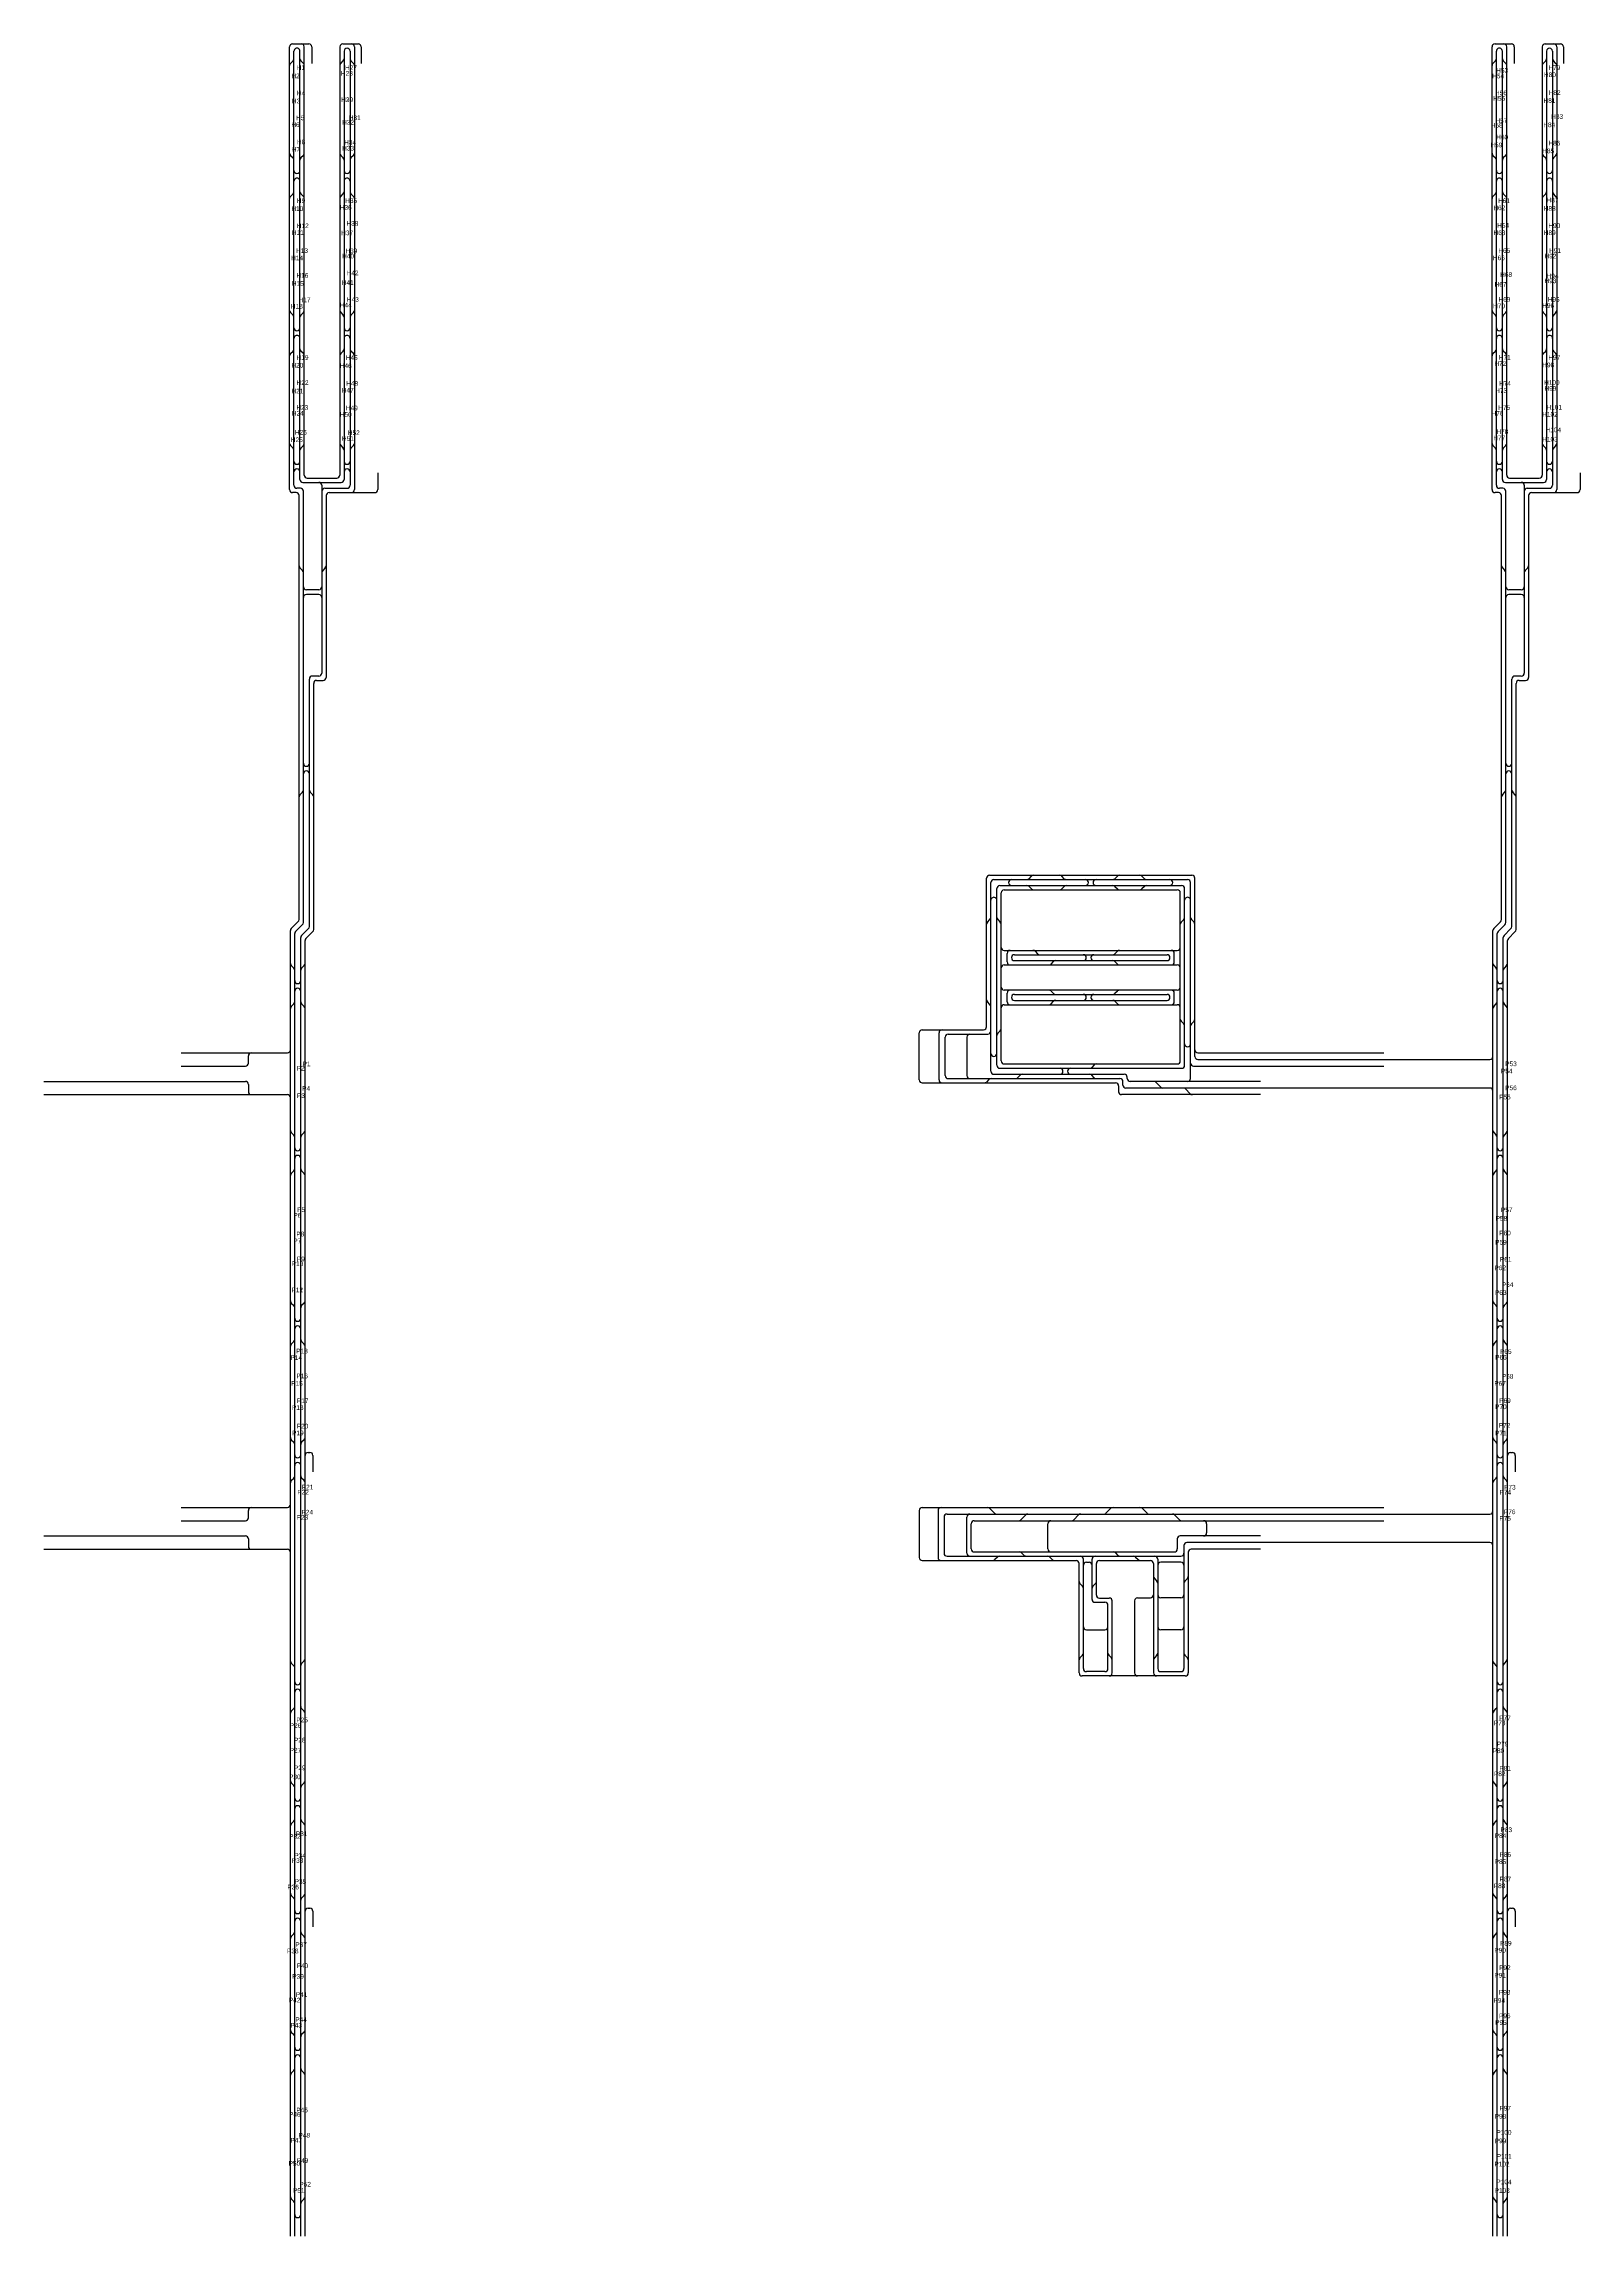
# Model space of a CAD drawing. Header units: millimetres. Extents: x 1968 to 233534, y 651 to 331119.
import ezdxf

# ---------------------------------------------------------------- set-up
doc = ezdxf.new("R2010")
doc.units = ezdxf.units.MM
for name, color, linetype, lineweight in [('L2_AMHS_Rail Center(bridge_Lower)', 11, 'Continuous', 30), ('L2_AMHS_Rail Center(bridge_Lower)_Ph1', 11, 'Continuous', 30), ('L2_AMHS_Rail Center(bridge_Lower)_Ph2~', 11, 'Continuous', 30)]:
    doc.layers.add(name, color=color, linetype=linetype, lineweight=lineweight)
for name, color, linetype in [('L2_AMHS_Rail Center(bridge_Upper)', 2, 'Continuous'), ('L2_AMHS_Rail Center(bridge_Upper)_Ph1', 2, 'Continuous'), ('L2_AMHS_Rail Center(bridge_Upper)_Ph2~', 2, 'Continuous')]:
    doc.layers.add(name, color=color, linetype=linetype)
doc.styles.get("Standard").update_dxf_attribs({"font": 'arial.ttf'})

msp = doc.modelspace()

# ---------------------------------------------------------------- linework, layer by layer
at = {"layer": 'L2_AMHS_Rail Center(bridge_Lower)'}
for p, q in [((144062, 182945, 0), (144062, 205345, 0)), ((144512, 205795, 0), (175012, 205795, 0)), ((145162, 205145, 0), (174362, 205145, 0)), ((150473, 205276, 0), (150859, 205663, 0)), ((155783, 205276, 0), (155397, 205663, 0)), ((163391, 205276, 0), (163777, 205663, 0)), ((167844, 205276, 0), (167458, 205663, 0)), ((175462, 178470, 0), (175462, 205345, 0)), ((144712, 176245, 0), (144712, 204695, 0)), ((145612, 177145, 0), (145612, 203795, 0)), ((146062, 204245, 0), (173462, 204245, 0)), ((146262, 177795, 0), (146262, 203145, 0)), ((146712, 203595, 0), (172812, 203595, 0)), ((150473, 204113, 0), (150859, 203726, 0)), ((155783, 204113, 0), (155397, 203726, 0)), ((163391, 204113, 0), (163777, 203726, 0)), ((167844, 204113, 0), (167458, 203726, 0)), ((173262, 177795, 0), (173262, 203145, 0)), ((173912, 177145, 0), (173912, 203795, 0)), ((174812, 175170, 0), (174812, 204695, 0)), ((144193, 198741, 0), (144580, 199127, 0)), ((145743, 199127, 0), (146130, 198741, 0)), ((173393, 198741, 0), (173780, 199127, 0)), ((174943, 199127, 0), (175330, 198741, 0)), ((146712, 194470, 0), (172812, 194470, 0)), ((146712, 192270, 0), (172812, 192270, 0)), ((147162, 192720, 0), (147162, 194020, 0)), ((148262, 193820, 0), (171262, 193820, 0)), ((148262, 192920, 0), (171262, 192920, 0)), ((151377, 194337, 0), (151762, 193952, 0)), ((153777, 192402, 0), (154162, 192787, 0)), ((163801, 194337, 0), (163416, 193952, 0)), ((163801, 192402, 0), (163416, 192787, 0)), ((172362, 192720, 0), (172362, 194020, 0)), ((172812, 188478, 0), (146712, 188478, 0)), ((144580, 186326, 0), (144193, 186712, 0)), ((146712, 186278, 0), (172812, 186278, 0)), ((147162, 186728, 0), (147162, 188028, 0)), ((148262, 187828, 0), (171262, 187828, 0)), ((148262, 186928, 0), (171262, 186928, 0)), ((153777, 188345, 0), (154162, 187960, 0)), ((153777, 186410, 0), (154162, 186795, 0)), ((163801, 188345, 0), (163416, 187960, 0)), ((163801, 186410, 0), (163416, 186795, 0)), ((172362, 186728, 0), (172362, 188028, 0)), ((133914, 174945, 0), (133914, 182045, 0)), ((134364, 182495, 0), (143612, 182495, 0)), ((136902, 174945, 0), (136902, 182045, 0)), ((138269, 181845, 0), (144262, 181845, 0)), ((146130, 182362, 0), (145743, 181976, 0)), ((173780, 183403, 0), (173393, 183789, 0)), ((175330, 183789, 0), (174943, 183403, 0)), ((137819, 175595, 0), (137819, 181395, 0)), ((141111, 181395, 0), (141111, 175595, 0)), ((175912, 179020, 0), (203931, 179020, 0)), ((145162, 175795, 0), (164814, 175795, 0)), ((146062, 176695, 0), (173462, 176695, 0)), ((146712, 177345, 0), (172812, 177345, 0)), ((149130, 175662, 0), (148745, 175277, 0)), ((160299, 177212, 0), (159914, 176827, 0)), ((160299, 175277, 0), (159914, 175662, 0)), ((165264, 175170, 0), (165264, 175345, 0)), ((175262, 177020, 0), (203931, 177020, 0)), ((175912, 178020, 0), (219930, 178020, 0)), ((134364, 174495, 0), (163514, 174495, 0)), ((138269, 175145, 0), (164164, 175145, 0)), ((144414, 175012, 0), (144029, 174627, 0)), ((163964, 174045, 0), (163964, 173170, 0)), ((185353, 172720), (164414, 172720, 0)), ((164614, 174170, 0), (164614, 174695, 0)), ((219930, 173720, 0), (165064, 173720, 0)), ((185353, 174720), (165714, 174720, 0)), ((169581, 174588, 0), (170317, 173851, 0)), ((174030, 173588, 0), (174766, 172851, 0)), ((133914, 110045, 0), (133914, 102945, 0)), ((134364, 110495, 0), (203931, 110495, 0)), ((136757, 110045, 0), (136757, 102945, 0)), ((138107, 109495, 0), (219930, 109495, 0)), ((144512, 110363, 0), (145255, 109619, 0)), ((149962, 109363, 0), (149219, 108619, 0)), ((157945, 109363, 0), (157201, 108619, 0)), ((162807, 110363, 0), (162064, 109619, 0)), ((167503, 110363, 0), (168246, 109619, 0)), ((172408, 109363, 0), (173152, 108619, 0)), ((137657, 109045, 0), (137657, 103595, 0)), ((141111, 103595, 0), (141111, 109045, 0)), ((141761, 104245, 0), (141761, 108045, 0)), ((142211, 108495, 0), (203931, 108495, 0)), ((153312, 104245, 0), (153312, 108045, 0)), ((185353, 106195), (173261, 106195, 0)), ((177225, 108045, 0), (177225, 106645, 0)), ((134364, 102495, 0), (157562, 102495, 0)), ((138107, 103145, 0), (173361, 103145, 0)), ((142211, 103795, 0), (172361, 103795, 0)), ((145690, 103012, 0), (145305, 102627, 0)), ((149346, 103662, 0), (149731, 103277, 0)), ((153576, 103012, 0), (153961, 102627, 0)), ((158662, 86195, 0), (158662, 102695, 0)), ((159962, 96645, 0), (159962, 102695, 0)), ((161062, 102495, 0), (168770, 102495, 0)), ((163487, 103662, 0), (163872, 103277, 0)), ((166526, 103012, 0), (166911, 102627, 0)), ((169870, 102695, 0), (169870, 86195, 0)), ((172811, 105745, 0), (172811, 104245, 0)), ((173811, 104745, 0), (173811, 86195, 0)), ((219930, 105195, 0), (174261, 105195, 0)), ((174461, 103745, 0), (174461, 85545, 0)), ((185353, 104195), (174911, 104195, 0)), ((158012, 85545, 0), (158012, 102045, 0)), ((159112, 102245, 0), (159512, 102245, 0)), ((160612, 97295, 0), (160612, 102045, 0)), ((169220, 102045, 0), (169220, 85545, 0)), ((169352, 99769, 0), (169737, 99384, 0)), ((173361, 102245, 0), (170320, 102245, 0)), ((174328, 99766, 0), (173943, 99381, 0)), ((158529, 98623, 0), (158144, 99008, 0)), ((160094, 98623, 0), (160479, 99008, 0)), ((160412, 96195, 0), (161904, 96195, 0)), ((161062, 96845, 0), (162554, 96845, 0)), ((163004, 85545, 0), (163004, 96395, 0)), ((166362, 96425, 0), (166362, 85545, 0)), ((166812, 96875, 0), (168770, 96875, 0)), ((173361, 96875, 0), (170320, 96875, 0)), ((162354, 86195, 0), (162354, 95745, 0)), ((159112, 92059, 0), (161904, 92059, 0)), ((173361, 92061, 0), (170320, 92061, 0)), ((158529, 88229, 0), (158144, 87844, 0)), ((162486, 88229, 0), (162871, 87844, 0)), ((169737, 88228, 0), (169352, 87843, 0)), ((173943, 88229, 0), (174328, 87844, 0)), ((174011, 85095, 0), (158462, 85095, 0)), ((161904, 85745, 0), (159112, 85745, 0)), ((170320, 85745, 0), (173361, 85745, 0))]:
    msp.add_line(p, q, dxfattribs=at)
for centre, start, end in [((144512, 205345, 0), 90, 180), ((145162, 204695, 0), 90, 180), ((147841, 204695, 0), 90, 270), ((150155, 205595, 0), 270, 314.99959), ((151177, 205345, 0), 90, 134.92576), ((155080, 205345, 0), 45.07424, 90), ((156102, 205595, 0), 225.00041, 270), ((158962, 204695, 0), 270, 89.99995), ((160562, 204695, 0), 90, 270), ((163073, 205595, 0), 270, 314.99959), ((164095, 205345, 0), 90, 134.92576), ((167140, 205345, 0), 45.07424, 90), ((168162, 205595, 0), 225.00041, 270), ((171682, 204695, 0), 270, 89.99995), ((174362, 204695, 0), 0, 90), ((175012, 205345, 0), 0, 90), ((145162, 202015, 0), 0, 180.00002), ((146062, 203795, 0), 90, 180), ((146712, 203145, 0), 90, 180), ((150155, 203795, 0), 45.00041, 90), ((151177, 204045, 0), 225.07424, 270), ((155080, 204045, 0), 270, 314.92576), ((156102, 203795, 0), 90, 134.99959), ((163073, 203795, 0), 45.00041, 90), ((164095, 204045, 0), 225.07424, 270), ((167140, 204045, 0), 270, 314.92576), ((168162, 203795, 0), 90, 134.99959), ((172812, 203145, 0), 0, 90), ((173462, 203795, 0), 0, 90), ((174362, 202015, 0), 0, 180.00002), ((144512, 198422, 0), 135.00044, 180), ((144262, 199444, 0), 315.07429, 0), ((146062, 199445, 0), 180, 224.99956), ((145812, 198423, 0), 0, 44.92571), ((173712, 198422, 0), 135.00044, 180), ((173462, 199444, 0), 315.07429, 0), ((175262, 199445, 0), 180, 224.99956), ((175012, 198423, 0), 0, 44.92571), ((146712, 194920, 0), 180, 270), ((146712, 191820, 0), 90, 180), ((147612, 194020, 0), 90, 180), ((147612, 192720, 0), 180, 270), ((148262, 193370, 0), 90, 270), ((151058, 194020, 0), 44.93979, 90), ((152080, 194270, 0), 224.93979, 270), ((153458, 192720, 0), 270, 315.06021), ((154480, 192470, 0), 90, 135.06021), ((158637, 193370, 0), 270, 89.99995), ((160237, 193370, 0), 90, 270), ((163097, 194270, 0), 270, 315.06021), ((163097, 192470, 0), 44.93979, 90), ((164119, 194020, 0), 90, 135.06021), ((164119, 192720, 0), 224.93979, 270), ((171262, 193370, 0), 270, 89.99995), ((171912, 194020, 0), 0, 90), ((171912, 192720, 0), 270, 0), ((172812, 194920, 0), 270, 0), ((172812, 191820, 0), 0, 90), ((146712, 188928, 0), 180, 270), ((147612, 188028, 0), 90, 180), ((153458, 188028, 0), 44.93979, 90), ((164119, 188028, 0), 90, 135.06021), ((171912, 188028, 0), 0, 90), ((172812, 188928, 0), 270, 0), ((144512, 187030, 0), 180, 224.92571), ((144262, 186008, 0), 0, 44.99956), ((146712, 185828, 0), 90, 180), ((147612, 186728, 0), 180, 270), ((148262, 187378, 0), 90, 270), ((153458, 186728, 0), 270, 315.06021), ((154480, 188278, 0), 224.93979, 270), ((154480, 186478, 0), 90, 135.06021), ((158637, 187378, 0), 270, 89.99995), ((160237, 187378, 0), 90, 270), ((163097, 188278, 0), 270, 315.06021), ((163097, 186478, 0), 44.93979, 90), ((164119, 186728, 0), 224.93979, 270), ((171262, 187378, 0), 270, 89.99995), ((171912, 186728, 0), 270, 0), ((172812, 185828, 0), 0, 90), ((134364, 182045, 0), 90, 180), ((137352, 182045, 0), 90, 180), ((138269, 181395, 0), 90, 180), ((141561, 181395, 0), 90, 180), ((143612, 182945, 0), 270, 0), ((144262, 182295, 0), 270, 0), ((146062, 181658, 0), 135.07429, 180), ((145812, 182680, 0), 315.00044, 0), ((173712, 184106, 0), 180, 224.92571), ((173462, 183084, 0), 0, 44.99956), ((175262, 183085, 0), 135.07429, 180), ((175012, 184107, 0), 315.00044, 0), ((145162, 178925, 0), 180, 359.99998), ((174362, 180380, 0), 180, 359.99998), ((175912, 179470, 0), 180, 270), ((175912, 178470, 0), 180, 270), ((138269, 175595, 0), 180, 270), ((141561, 175595, 0), 180, 270), ((145162, 176245, 0), 180, 270), ((146062, 177145, 0), 180, 270), ((146712, 177795, 0), 180, 270), ((148427, 175595, 0), 270, 315.06021), ((149449, 175345, 0), 90, 135.06021), ((155134, 176245, 0), 270, 89.99995), ((156734, 176245, 0), 90, 270), ((159595, 177145, 0), 270, 315.06021), ((159595, 175345, 0), 44.93979, 90), ((160617, 176895, 0), 90, 135.06021), ((160617, 175595, 0), 224.93979, 270), ((164814, 175345, 0), 0, 90), ((165714, 175170, 0), 180, 270), ((172812, 177795, 0), 270, 0), ((173462, 177145, 0), 270, 0), ((174362, 175170, 0), 270, 0), ((175262, 177470, 0), 180, 270), ((134364, 174945, 0), 180, 270), ((137352, 174945, 0), 180, 270), ((143711, 174945, 0), 270, 315.06021), ((144733, 174695, 0), 90, 135.06021), ((163514, 174045, 0), 0, 90), ((164414, 173170, 0), 180, 270), ((164164, 174695, 0), 0, 90), ((165064, 174170, 0), 180, 270), ((169263, 174270, 0), 44.9943, 90), ((170635, 174170, 0), 224.9943, 270.19884), ((173712, 173270, 0), 44.9943, 90), ((175084, 173170, 0), 224.9943, 270.19884), ((134364, 110045, 0), 90, 180), ((137207, 110045, 0), 90, 180), ((138107, 109045, 0), 90, 180), ((141561, 109045, 0), 90, 180), ((144194, 110045, 0), 45.00032, 90), ((145566, 109945, 0), 225.00032, 270), ((150280, 109045, 0), 90, 134.99968), ((158263, 109045, 0), 90, 134.99968), ((161753, 109945, 0), 270, 314.99968), ((163125, 110045, 0), 90, 134.99968), ((167185, 110045, 0), 45.00032, 90), ((168557, 109945, 0), 225.00032, 270), ((172090, 109045, 0), 45.00032, 90), ((142211, 108045, 0), 90, 180), ((148908, 108945, 0), 270, 314.99968), ((153762, 108045, 0), 90, 180), ((156890, 108945, 0), 270, 314.99968), ((173261, 105745, 0), 90, 180), ((173463, 108945, 0), 225.00032, 270), ((176775, 108045, 0), 0, 90), ((176775, 106645, 0), 270, 0), ((134364, 102945, 0), 180, 270), ((137207, 102945, 0), 180, 270), ((138107, 103595, 0), 180, 270), ((141561, 103595, 0), 180, 270), ((142211, 104245, 0), 180, 270), ((144987, 102945, 0), 270, 315.06021), ((146009, 102695, 0), 90, 135.06021), ((149027, 103345, 0), 44.93979, 90), ((150049, 103595, 0), 224.93979, 270), ((153258, 102695, 0), 44.93979, 90), ((153762, 104245, 0), 180, 270), ((154280, 102945, 0), 224.93979, 270), ((157562, 102045, 0), 0, 90), ((158212, 102695, 0), 0, 90), ((160412, 102695, 0), 90, 180), ((161062, 102045, 0), 90, 180), ((163168, 103345, 0), 44.93979, 90), ((164190, 103595, 0), 224.93979, 270), ((166208, 102695, 0), 44.93979, 90), ((167230, 102945, 0), 224.93979, 270), ((168770, 102045, 0), 0, 90), ((169420, 102695, 0), 0, 90), ((172361, 104245, 0), 270, 0), ((173361, 103595, 0), 270, 0), ((174261, 104745, 0), 90, 180), ((174911, 103745, 0), 90, 180), ((158462, 99327, 0), 180, 225.06018), ((159112, 101795, 0), 90, 180), ((159512, 101795, 0), 0, 90), ((160162, 99327, 0), 314.93982, 0), ((169670, 100087, 0), 180, 225.06018), ((169420, 99065, 0), 0, 45.06018), ((170320, 101795, 0), 90, 180), ((173361, 101795, 0), 0, 90), ((174261, 99063, 0), 134.93982, 180), ((174011, 100085, 0), 314.93982, 0), ((158212, 98305, 0), 0, 45.06018), ((160412, 98305, 0), 134.93982, 180), ((160412, 96645, 0), 180, 270), ((161062, 97295, 0), 180, 270), ((161904, 95745, 0), 0, 90), ((162554, 96395, 0), 0, 90), ((166812, 96425, 0), 90, 180), ((168770, 97325, 0), 270, 0), ((170320, 97325, 0), 180, 270), ((173361, 97325, 0), 270, 0), ((159112, 92509, 0), 180, 270), ((161904, 92509, 0), 270, 0), ((170320, 92511, 0), 180, 270), ((173361, 92511, 0), 270, 0), ((158462, 87525, 0), 134.93982, 180), ((158212, 88547, 0), 314.93982, 0), ((159112, 86195, 0), 180, 270), ((161904, 86195, 0), 270, 0), ((162804, 88547, 0), 180, 225.06018), ((162554, 87525, 0), 0, 45.06018), ((169670, 87525, 0), 134.93982, 180), ((169420, 88547, 0), 314.93982, 0), ((170320, 86195, 0), 180, 270), ((173361, 86195, 0), 270, 0), ((174261, 88547, 0), 180, 225.06018), ((174011, 87525, 0), 0, 45.06018), ((158462, 85545, 0), 180, 270), ((162554, 85545, 0), 270, 0), ((166812, 85545, 0), 180, 270), ((169670, 85545, 0), 180, 270), ((174011, 85545, 0), 270, 0)]:
    msp.add_arc(centre, 450, start, end, dxfattribs=at)
at = {"layer": 'L2_AMHS_Rail Center(bridge_Lower)_Ph1'}
for p, q in [((227822, 330669, 0), (227822, 266119, 0)), ((228272, 331119, 0), (230572, 331119, 0)), ((230022, 330669, 0), (230022, 263919, 0)), ((231022, 330669, 0), (231022, 328169, 0)), ((227954, 328178, 0), (228339, 328564, 0)), ((228472, 330019, 0), (228472, 265469, 0)), ((229372, 330019, 0), (229372, 264569, 0)), ((229889, 328178, 0), (229504, 328564, 0)), ((227954, 314309, 0), (228339, 313923, 0)), ((229889, 314309, 0), (229504, 313923, 0)), ((227954, 308129, 0), (228339, 308515, 0)), ((229889, 308129, 0), (229504, 308515, 0)), ((227954, 290610, 0), (228339, 290224, 0)), ((229889, 290610, 0), (229504, 290224, 0)), ((227954, 284425, 0), (228339, 284811, 0)), ((229889, 284425, 0), (229504, 284811, 0)), ((220260, 263919, 0), (220260, 269176, 0)), ((220910, 264569, 0), (220910, 269176, 0)), ((221810, 265469, 0), (221810, 269176, 0)), ((222460, 266119, 0), (222460, 269176, 0)), ((227954, 270558, 0), (228339, 270173, 0)), ((229889, 270558, 0), (229504, 270173, 0)), ((222260, 265019, 0), (228022, 265019, 0)), ((222910, 265669, 0), (227372, 265669, 0)), ((225113, 264569), (225113, 236269)), ((233534, 266438, 0), (233534, 263919, 0)), ((221232, 263469, 0), (220710, 263469, 0)), ((221882, 264119, 0), (221360, 264119, 0)), ((221682, 199134), (221682, 263019)), ((222332, 198677), (222332, 263669)), ((225563, 264119, 0), (228922, 264119, 0)), ((225763, 263019), (225763, 235619)), ((226213, 263469, 0), (233084, 263469, 0)), ((221814, 252118), (222199, 251732)), ((225630, 252118), (225245, 251732)), ((224663, 248819), (222782, 248819)), ((224663, 248119), (222782, 248119)), ((223232, 198081), (223232, 235369)), ((224663, 235819), (223682, 235819)), ((223882, 197610), (223882, 234719)), ((224332, 235169), (225313, 235169)), ((221814, 217933), (222199, 218318)), ((223749, 217932), (223364, 218318)), ((220513, 197782), (221507, 198765)), ((221163, 197332), (222158, 198308)), ((220380, 47307), (220380, 197462)), ((221030, 47307), (221030, 197012)), ((221930, 47307), (221930, 196412)), ((222063, 196732), (223059, 197713)), ((222580, 47307), (222580, 195955)), ((222713, 196275), (223707, 197250)), ((220512, 192188, 0), (220897, 191803, 0)), ((222447, 192188, 0), (222062, 191803, 0)), ((220512, 186019, 0), (220897, 186405, 0)), ((222447, 186019, 0), (222062, 186405, 0)), ((220512, 167004, 0), (220897, 166619, 0)), ((222447, 167004, 0), (222062, 166619, 0)), ((220512, 160835, 0), (220897, 161221, 0)), ((222447, 160835, 0), (222062, 161221, 0)), ((220512, 141299), (220897, 140913)), ((222447, 141299), (222062, 140913)), ((220512, 135125), (220897, 135511)), ((222447, 135125), (222062, 135511)), ((220512, 120708), (220897, 120322)), ((222447, 120709), (222062, 120323)), ((223030, 118787), (223314, 118787)), ((223764, 118337), (223764, 115889)), ((220512, 114542), (220897, 114928)), ((222447, 114542), (222062, 114928)), ((220512, 87028, 0), (220897, 86642, 0)), ((222447, 87366, 0), (222062, 86980, 0)), ((220512, 79780, 0), (220897, 80166, 0)), ((222447, 79780, 0), (222062, 80166, 0)), ((220512, 68984, 0), (220897, 68598, 0)), ((222447, 68984, 0), (222062, 68598, 0)), ((220512, 62806, 0), (220897, 63192, 0)), ((222447, 62806, 0), (222062, 63192, 0)), ((220512, 52010, 0), (220897, 51624, 0)), ((222447, 52010, 0), (222062, 51624, 0)), ((223030, 50088, 0), (223314, 50088, 0)), ((223764, 49638, 0), (223764, 47262))]:
    msp.add_line(p, q, dxfattribs=at)
for centre, radius, start, end in [((228272, 330669, 0), 450, 90, 180), ((228922, 330019, 0), 450, 0, 179.90875), ((229572, 330669, 0), 450, 0, 90), ((230572, 330669, 0), 450, 0, 90), ((228272, 327860, 0), 450, 134.93982, 180), ((228022, 328882, 0), 450, 314.93982, 0), ((229822, 328882, 0), 450, 180, 225.06018), ((229572, 327860, 0), 450, 0, 45.06018), ((228272, 314627, 0), 450, 180, 225.06018), ((229572, 314627, 0), 450, 314.93982, 0), ((228022, 313604, 0), 450, 0, 45.06018), ((228922, 312019, 0), 450, 180, 359.99998), ((228922, 310419, 0), 450, 0, 180.00002), ((229822, 313604, 0), 450, 134.93982, 180), ((228272, 307811, 0), 450, 134.93982, 180), ((228022, 308834, 0), 450, 314.93982, 0), ((229822, 308833, 0), 450, 180, 225.06018), ((229572, 307811, 0), 450, 0, 45.06018), ((228272, 290929, 0), 450, 180, 225.06018), ((229572, 290929, 0), 450, 314.93982, 0), ((228022, 289906, 0), 450, 0, 45.06018), ((228922, 288317, 0), 450, 180, 359.99998), ((229822, 289906, 0), 450, 134.93982, 180), ((228272, 284107, 0), 450, 134.93982, 180), ((228022, 285130, 0), 450, 314.93982, 0), ((228922, 286717, 0), 450, 0, 180.00002), ((229822, 285130, 0), 450, 180, 225.06018), ((229572, 284107, 0), 450, 0, 45.06018), ((221358, 268199, 0), 450, 180.09125, 0), ((228272, 270877, 0), 450, 180, 225.06018), ((228022, 269854, 0), 450, 0, 45.06018), ((228921, 268199, 0), 450, 180.09125, 0), ((229822, 269854, 0), 450, 134.93982, 180), ((229572, 270877, 0), 450, 314.93982, 0), ((221358, 266599, 0), 450, 0, 179.90875), ((221360, 264569, 0), 450, 180, 270), ((222260, 265469, 0), 450, 180, 270), ((222910, 266119, 0), 450, 180, 270), ((224663, 264569, 0), 450, 0, 90), ((227372, 266119, 0), 450, 270, 0), ((228022, 265469, 0), 450, 270, 0), ((228921, 266599, 0), 450, 0, 179.90875), ((228922, 264569, 0), 450, 270, 0), ((220710, 263919, 0), 450, 180, 270), ((221232, 263019, 0), 450, 0, 90), ((221882, 263669, 0), 450, 0, 90), ((225563, 263669, 0), 450, 90, 180), ((226213, 263019, 0), 450, 90, 180), ((229572, 263919, 0), 450, 270, 0), ((233084, 263919, 0), 450, 270, 0), ((222132, 252436), 450, 180, 225.06018), ((221882, 251414), 450, 0, 45.06018), ((225563, 251414), 450, 134.93982, 180), ((225313, 252436), 450, 314.93982, 0), ((222782, 249269), 450, 180, 270), ((222782, 247669), 450, 90, 180), ((224663, 249269), 450, 270, 0), ((224663, 247669), 450, 0, 90), ((223682, 235369), 450, 90, 180), ((224332, 234719), 450, 90, 180), ((224663, 236269), 450, 270, 0), ((225313, 235619), 450, 270, 0), ((222782, 222669), 450, 180, 270), ((222782, 221069), 450, 90, 180), ((222782, 222669), 450, 270, 0), ((222782, 221069), 450, 0, 90), ((221882, 218636), 450, 314.93982, 0), ((223682, 218636), 450, 180, 225.06018), ((222132, 217614), 450, 134.93982, 180), ((223432, 217614), 450, 0, 45.06018), ((221224, 199124), 457, 308.3435, 1.22255), ((221874, 198667), 457, 308.3435, 1.22255), ((220830, 197462), 450, 134.68733, 180), ((221480, 197012), 450, 134.68733, 180), ((222380, 196412), 450, 134.68733, 180), ((223030, 195955), 450, 134.68733, 180), ((222774, 198072), 457, 308.3435, 1.22255), ((223424, 197610), 457, 308.3435, 0), ((220830, 192507, 0), 450, 180, 225.06018), ((220580, 191484, 0), 450, 0, 45.06018), ((222380, 191484, 0), 450, 134.93982, 180), ((222130, 192507, 0), 450, 314.93982, 0), ((221480, 189903, 0), 450, 180, 270), ((221480, 188303, 0), 450, 90, 180), ((221480, 189903, 0), 450, 270, 0), ((221480, 188303, 0), 450, 0, 90), ((220830, 185701, 0), 450, 134.93982, 180), ((220580, 186723, 0), 450, 314.93982, 0), ((222380, 186723, 0), 450, 180, 225.06018), ((222130, 185701, 0), 450, 0, 45.06018), ((219930, 178470, 0), 450, 270, 0), ((219930, 173270, 0), 450, 0, 90), ((220830, 167323, 0), 450, 180, 225.06018), ((220580, 166300, 0), 450, 0, 45.06018), ((222380, 166300, 0), 450, 134.93982, 180), ((222130, 167323, 0), 450, 314.93982, 0), ((221480, 164719, 0), 450, 180, 270), ((221480, 163119, 0), 450, 90, 180), ((221480, 164719, 0), 450, 270, 0), ((221480, 163119, 0), 450, 0, 90), ((220830, 160517, 0), 450, 134.93982, 180), ((220580, 161539, 0), 450, 314.93982, 0), ((222380, 161539, 0), 450, 180, 225.06018), ((222130, 160517, 0), 450, 0, 45.06018), ((220830, 141617), 450, 180, 225.06018), ((220580, 140595), 450, 0, 45.06018), ((221480, 139015), 450, 180, 270), ((221480, 139015), 450, 270, 0), ((222380, 140595), 450, 134.93982, 180), ((222130, 141617), 450, 314.93982, 0), ((220580, 135829), 450, 314.93982, 0), ((221480, 137415), 450, 90, 180), ((221480, 137415), 450, 0, 90), ((222380, 135829), 450, 180, 225.06018), ((220830, 134807), 450, 134.93982, 180), ((222130, 134807), 450, 0, 45.06018), ((220830, 121027), 450, 180, 225.06018), ((220580, 120004), 450, 0, 45.06018), ((222380, 120005), 450, 134.93982, 180), ((222130, 121027), 450, 314.93982, 0), ((221480, 118426), 450, 180, 270), ((221480, 116826), 450, 90, 180), ((221480, 118426), 450, 270, 0), ((221480, 116826), 450, 0, 90), ((223030, 118337), 450, 90, 180), ((223314, 118337), 450, 0, 90), ((220830, 114224), 450, 134.93982, 180), ((220580, 115246), 450, 314.93982, 0), ((222380, 115246), 450, 180, 225.06018), ((222130, 114224), 450, 0, 45.06018), ((219930, 109945, 0), 450, 270, 0), ((219930, 104745, 0), 450, 0, 90), ((220830, 87347, 0), 450, 180, 225.06018), ((220580, 86324, 0), 450, 0, 45.06018), ((222380, 86661, 0), 450, 134.93982, 180), ((222130, 87684, 0), 450, 314.93982, 0), ((221480, 84229, 0), 450, 180, 270), ((221480, 82629, 0), 450, 90, 180), ((221480, 84229, 0), 450, 270, 0), ((221480, 82629, 0), 450, 0, 90), ((220830, 79461, 0), 450, 134.93982, 180), ((220580, 80484, 0), 450, 314.93982, 0), ((222380, 80484, 0), 450, 180, 225.06018), ((222130, 79461, 0), 450, 0, 45.06018), ((220830, 69302, 0), 450, 180, 225.06018), ((220580, 68279, 0), 450, 0, 45.06018), ((221480, 66691, 0), 450, 180, 270), ((221480, 66691, 0), 450, 270, 0), ((222380, 68279, 0), 450, 134.93982, 180), ((222130, 69302, 0), 450, 314.93982, 0), ((220830, 62488, 0), 450, 134.93982, 180), ((220580, 63510, 0), 450, 314.93982, 0), ((221480, 65091, 0), 450, 90, 180), ((221480, 65091, 0), 450, 0, 90), ((222380, 63510, 0), 450, 180, 225.06018), ((222130, 62488, 0), 450, 0, 45.06018), ((220830, 52328, 0), 450, 180, 225.06018), ((220580, 51306, 0), 450, 0, 45.06018), ((221480, 49717, 0), 450, 180, 270), ((221480, 49717, 0), 450, 270, 0), ((222380, 51306, 0), 450, 134.93982, 180), ((222130, 52328, 0), 450, 314.93982, 0), ((223030, 49638, 0), 450, 90, 180), ((223314, 49638, 0), 450, 0, 90), ((221480, 48117, 0), 450, 90, 180), ((221480, 48117, 0), 450, 0, 90)]:
    msp.add_arc(centre, radius, start, end, dxfattribs=at)
at = {"layer": 'L2_AMHS_Rail Center(bridge_Lower)_Ph2~'}
for p, q in [((220260, 269176, 0), (220260, 330669, 0)), ((220710, 331119, 0), (223163, 331119, 0)), ((222460, 269176, 0), (222460, 330669, 0)), ((223610, 330669, 0), (223610, 328169, 0)), ((220392, 328178, 0), (220777, 328564, 0)), ((220910, 269176, 0), (220910, 330019, 0)), ((221810, 269176, 0), (221810, 330019, 0)), ((222327, 328178, 0), (221942, 328564, 0)), ((220392, 314309, 0), (220777, 313923, 0)), ((222327, 314309, 0), (221942, 313923, 0)), ((220392, 308129, 0), (220777, 308515, 0)), ((222327, 308129, 0), (221942, 308515, 0)), ((220392, 290610, 0), (220777, 290224, 0)), ((222327, 290610, 0), (221942, 290224, 0)), ((220392, 284425, 0), (220777, 284811, 0)), ((222327, 284425, 0), (221942, 284811, 0)), ((220392, 270558, 0), (220777, 270173, 0)), ((222327, 270558, 0), (221942, 270173, 0)), ((220380, 669), (220380, 47307)), ((221030, 669), (221030, 47307)), ((221930, 669), (221930, 47307)), ((222580, 651), (222580, 47307)), ((220512, 45832, 0), (220897, 46218, 0)), ((222447, 45832, 0), (222062, 46218, 0)), ((220512, 31415, 0), (220897, 31029, 0)), ((222447, 31415, 0), (222062, 31029, 0)), ((220512, 25235, 0), (220897, 25621, 0)), ((222447, 25235, 0), (222062, 25621, 0)), ((220512, 6261), (220897, 5876)), ((222447, 6261), (222062, 5876))]:
    msp.add_line(p, q, dxfattribs=at)
for centre, start, end in [((220710, 330669, 0), 90, 180), ((221360, 330019, 0), 0, 180.00002), ((222010, 330669, 0), 0, 90), ((223160, 330669, 0), 0, 90), ((220710, 327860, 0), 134.93982, 180), ((220460, 328882, 0), 314.93982, 0), ((222260, 328882, 0), 180, 225.06018), ((222010, 327860, 0), 0, 45.06018), ((220710, 314627, 0), 180, 225.06018), ((222010, 314627, 0), 314.93982, 0), ((220460, 313604, 0), 0, 45.06018), ((221360, 312019, 0), 180, 359.99998), ((221360, 310419, 0), 0, 180.00002), ((222260, 313604, 0), 134.93982, 180), ((220710, 307811, 0), 134.93982, 180), ((220460, 308834, 0), 314.93982, 0), ((222260, 308834, 0), 180, 225.06018), ((222010, 307811, 0), 0, 45.06018), ((220710, 290929, 0), 180, 225.06018), ((222010, 290929, 0), 314.93982, 0), ((220460, 289906, 0), 0, 45.06018), ((221360, 288317, 0), 180, 359.99998), ((222260, 289906, 0), 134.93982, 180), ((220710, 284107, 0), 134.93982, 180), ((220460, 285130, 0), 314.93982, 0), ((221360, 286717, 0), 0, 180.00002), ((222260, 285130, 0), 180, 225.06018), ((222010, 284107, 0), 0, 45.06018), ((220710, 270877, 0), 180, 225.06018), ((220460, 269854, 0), 0, 45.06018), ((222260, 269854, 0), 134.93982, 180), ((222010, 270877, 0), 314.93982, 0), ((220580, 46537, 0), 314.93982, 0), ((222380, 46537, 0), 180, 225.06018), ((220830, 45514, 0), 134.93982, 180), ((222130, 45514, 0), 0, 45.06018), ((220830, 31733, 0), 180, 225.06018), ((220580, 30711, 0), 0, 45.06018), ((222380, 30711, 0), 134.93982, 180), ((222130, 31733, 0), 314.93982, 0), ((221480, 29123, 0), 180, 270), ((221480, 27523, 0), 90, 180), ((221480, 29123, 0), 270, 0), ((221480, 27523, 0), 0, 90), ((220830, 24917, 0), 134.93982, 180), ((220580, 25939, 0), 314.93982, 0), ((222380, 25939, 0), 180, 225.06018), ((222130, 24917, 0), 0, 45.06018), ((220830, 6580), 180, 225.06018), ((220580, 5557), 0, 45.06018), ((221480, 3894), 180, 359.8175), ((222380, 5557), 134.93982, 180), ((222130, 6580), 314.93982, 0)]:
    msp.add_arc(centre, 450, start, end, dxfattribs=at)
at = {"layer": 'L2_AMHS_Rail Center(bridge_Upper)'}
for p, q in [((22687, 179020, 0), (38688, 179020, 0)), ((32793, 177470, 0), (32793, 178570, 0)), ((22687, 177020, 0), (32343, 177020, 0)), ((1968, 174720), (32343, 174720, 0)), ((1968, 172720), (38686, 172720, 0)), ((32793, 174270, 0), (32793, 173170, 0)), ((22687, 110495, 0), (38686, 110495, 0)), ((32793, 108945, 0), (32793, 110045, 0)), ((1968, 106195), (32343, 106195, 0)), ((22687, 108495, 0), (32319, 108495, 0)), ((1968, 104195), (38686, 104195, 0)), ((32793, 105745, 0), (32793, 104645, 0))]:
    msp.add_line(p, q, dxfattribs=at)
for centre, start, end in [((33243, 178570, 0), 90, 180), ((32343, 177470, 0), 270, 0), ((32343, 174270, 0), 0, 90), ((33243, 173170, 0), 180, 270), ((33243, 110045, 0), 90, 180), ((32343, 108945, 0), 270, 0), ((32343, 105745, 0), 0, 90), ((33243, 104645, 0), 180, 270)]:
    msp.add_arc(centre, 450, start, end, dxfattribs=at)
at = {"layer": 'L2_AMHS_Rail Center(bridge_Upper)_Ph1'}
for p, q in [((39016, 269176, 0), (39016, 330669, 0)), ((39466, 331119, 0), (41919, 331119, 0)), ((41216, 269176, 0), (41216, 330669, 0)), ((42366, 330669, 0), (42366, 328169, 0)), ((46578, 330669, 0), (46578, 266119, 0)), ((47028, 331119, 0), (49328, 331119, 0)), ((48778, 330669, 0), (48778, 263919, 0)), ((49778, 330669, 0), (49778, 328169, 0)), ((39149, 328178, 0), (39534, 328564, 0)), ((39666, 269176, 0), (39666, 330019, 0)), ((40566, 269176, 0), (40566, 330019, 0)), ((41084, 328178, 0), (40699, 328564, 0)), ((46711, 328178, 0), (47096, 328564, 0)), ((47228, 330019, 0), (47228, 265469, 0)), ((48128, 330019, 0), (48128, 264569, 0)), ((48646, 328178, 0), (48261, 328564, 0)), ((39149, 314309, 0), (39534, 313923, 0)), ((41084, 314309, 0), (40699, 313923, 0)), ((46711, 314309, 0), (47096, 313923, 0)), ((48646, 314309, 0), (48261, 313923, 0)), ((39149, 308129, 0), (39534, 308515, 0)), ((41084, 308129, 0), (40699, 308515, 0)), ((46711, 308129, 0), (47096, 308515, 0)), ((48646, 308129, 0), (48261, 308515, 0)), ((39149, 290610, 0), (39534, 290224, 0)), ((41084, 290610, 0), (40699, 290224, 0)), ((46711, 290610, 0), (47096, 290224, 0)), ((48646, 290610, 0), (48261, 290224, 0)), ((39149, 284425, 0), (39534, 284811, 0)), ((41084, 284425, 0), (40699, 284811, 0)), ((46711, 284425, 0), (47096, 284811, 0)), ((48646, 284425, 0), (48261, 284811, 0)), ((39016, 263919, 0), (39016, 269176, 0)), ((39149, 270558, 0), (39534, 270173, 0)), ((39666, 264569, 0), (39666, 269176, 0)), ((40566, 265469, 0), (40566, 269176, 0)), ((41084, 270558, 0), (40699, 270173, 0)), ((41216, 266119, 0), (41216, 269176, 0)), ((46711, 270558, 0), (47096, 270173, 0)), ((48646, 270558, 0), (48261, 270173, 0)), ((41016, 265019, 0), (46778, 265019, 0)), ((41666, 265669, 0), (46128, 265669, 0)), ((43869, 264569), (43869, 236269)), ((52291, 266438, 0), (52291, 263919, 0)), ((39988, 263469, 0), (39466, 263469, 0)), ((40638, 264119, 0), (40116, 264119, 0)), ((40438, 199134), (40438, 263019)), ((41088, 198677), (41088, 263669)), ((44319, 264119, 0), (47678, 264119, 0)), ((44519, 263019), (44519, 235619)), ((44969, 263469, 0), (51841, 263469, 0)), ((40571, 252118), (40956, 251732)), ((44387, 252118), (44002, 251732)), ((43419, 248819), (41538, 248819)), ((43419, 248119), (41538, 248119)), ((41988, 198081), (41988, 235369)), ((43419, 235819), (42438, 235819)), ((42638, 197610), (42638, 234719)), ((43088, 235169), (44069, 235169)), ((40571, 217933), (40956, 218318)), ((42506, 217932), (42121, 218318)), ((39270, 197782), (40264, 198765)), ((39920, 197332), (40915, 198308)), ((39136, 47307), (39136, 197462)), ((39786, 47307), (39786, 197012)), ((40686, 47307), (40686, 196412)), ((40820, 196732), (41815, 197713)), ((41336, 47307), (41336, 195955)), ((41470, 196275), (42465, 197251)), ((39269, 192188, 0), (39654, 191803, 0)), ((41204, 192188, 0), (40819, 191803, 0)), ((39269, 186019, 0), (39654, 186405, 0)), ((41204, 186019, 0), (40819, 186405, 0)), ((39269, 167004, 0), (39654, 166619, 0)), ((41204, 167004, 0), (40819, 166619, 0)), ((39269, 160835, 0), (39654, 161221, 0)), ((41204, 160835, 0), (40819, 161221, 0)), ((39269, 141299), (39654, 140913)), ((41204, 141299), (40819, 140913)), ((39269, 135125), (39654, 135511)), ((41204, 135125), (40819, 135511)), ((39269, 120708), (39654, 120322)), ((41204, 120709), (40819, 120323)), ((41786, 118787), (42070, 118787)), ((42520, 118337), (42520, 115889)), ((39269, 114542), (39654, 114928)), ((41204, 114542), (40819, 114928)), ((39269, 87028, 0), (39654, 86642, 0)), ((41204, 87366, 0), (40819, 86980, 0)), ((39269, 79780, 0), (39654, 80166, 0)), ((41204, 79780, 0), (40819, 80166, 0)), ((39269, 68984, 0), (39654, 68598, 0)), ((41204, 68984, 0), (40819, 68598, 0)), ((39269, 62806, 0), (39654, 63192, 0)), ((41204, 62806, 0), (40819, 63192, 0)), ((39269, 52010, 0), (39654, 51624, 0)), ((41204, 52010, 0), (40819, 51624, 0)), ((41786, 50088, 0), (42070, 50088, 0)), ((42520, 49638, 0), (42520, 47262))]:
    msp.add_line(p, q, dxfattribs=at)
for centre, radius, start, end in [((39466, 330669, 0), 450, 90, 180), ((40116, 330019, 0), 450, 0, 180.00002), ((40766, 330669, 0), 450, 0, 90), ((41916, 330669, 0), 450, 0, 90), ((47028, 330669, 0), 450, 90, 180), ((47678, 330019, 0), 450, 0, 179.90875), ((48328, 330669, 0), 450, 0, 90), ((49328, 330669, 0), 450, 0, 90), ((39466, 327860, 0), 450, 134.93982, 180), ((39216, 328882, 0), 450, 314.93982, 0), ((41016, 328882, 0), 450, 180, 225.06018), ((40766, 327860, 0), 450, 0, 45.06018), ((47028, 327860, 0), 450, 134.93982, 180), ((46778, 328882, 0), 450, 314.93982, 0), ((48578, 328882, 0), 450, 180, 225.06018), ((48328, 327860, 0), 450, 0, 45.06018), ((39466, 314627, 0), 450, 180, 225.06018), ((40766, 314627, 0), 450, 314.93982, 0), ((47028, 314627, 0), 450, 180, 225.06018), ((48328, 314627, 0), 450, 314.93982, 0), ((39216, 313604, 0), 450, 0, 45.06018), ((40116, 312019, 0), 450, 180, 359.99998), ((40116, 310419, 0), 450, 0, 180.00002), ((41016, 313604, 0), 450, 134.93982, 180), ((46778, 313604, 0), 450, 0, 45.06018), ((47678, 312019, 0), 450, 180, 359.99998), ((47678, 310419, 0), 450, 0, 180.00002), ((48578, 313604, 0), 450, 134.93982, 180), ((39466, 307811, 0), 450, 134.93982, 180), ((39216, 308834, 0), 450, 314.93982, 0), ((41016, 308834, 0), 450, 180, 225.06018), ((40766, 307811, 0), 450, 0, 45.06018), ((47028, 307811, 0), 450, 134.93982, 180), ((46778, 308834, 0), 450, 314.93982, 0), ((48578, 308833, 0), 450, 180, 225.06018), ((48328, 307811, 0), 450, 0, 45.06018), ((39466, 290929, 0), 450, 180, 225.06018), ((40766, 290929, 0), 450, 314.93982, 0), ((47028, 290929, 0), 450, 180, 225.06018), ((48328, 290929, 0), 450, 314.93982, 0), ((39216, 289906, 0), 450, 0, 45.06018), ((40116, 288317, 0), 450, 180, 359.99998), ((41016, 289906, 0), 450, 134.93982, 180), ((46778, 289906, 0), 450, 0, 45.06018), ((47678, 288317, 0), 450, 180, 359.99998), ((48578, 289906, 0), 450, 134.93982, 180), ((39466, 284107, 0), 450, 134.93982, 180), ((39216, 285130, 0), 450, 314.93982, 0), ((40116, 286717, 0), 450, 0, 180.00002), ((41016, 285130, 0), 450, 180, 225.06018), ((40766, 284107, 0), 450, 0, 45.06018), ((47028, 284107, 0), 450, 134.93982, 180), ((46778, 285130, 0), 450, 314.93982, 0), ((47678, 286717, 0), 450, 0, 180.00002), ((48578, 285130, 0), 450, 180, 225.06018), ((48328, 284107, 0), 450, 0, 45.06018), ((39466, 270877, 0), 450, 180, 225.06018), ((39216, 269854, 0), 450, 0, 45.06018), ((40115, 268199, 0), 450, 180.09125, 0), ((41016, 269854, 0), 450, 134.93982, 180), ((40766, 270877, 0), 450, 314.93982, 0), ((47028, 270877, 0), 450, 180, 225.06018), ((46778, 269854, 0), 450, 0, 45.06018), ((47678, 268199, 0), 450, 180.09125, 0), ((48578, 269854, 0), 450, 134.93982, 180), ((48328, 270877, 0), 450, 314.93982, 0), ((40115, 266599, 0), 450, 0, 179.90875), ((40116, 264569, 0), 450, 180, 270), ((41016, 265469, 0), 450, 180, 270), ((41666, 266119, 0), 450, 180, 270), ((43419, 264569, 0), 450, 0, 90), ((46128, 266119, 0), 450, 270, 0), ((46778, 265469, 0), 450, 270, 0), ((47678, 266599, 0), 450, 0, 179.90875), ((47678, 264569, 0), 450, 270, 0), ((39466, 263919, 0), 450, 180, 270), ((39988, 263019, 0), 450, 0, 90), ((40638, 263669, 0), 450, 0, 90), ((44319, 263669, 0), 450, 90, 180), ((44969, 263019, 0), 450, 90, 180), ((48328, 263919, 0), 450, 270, 0), ((51841, 263919, 0), 450, 270, 0), ((40888, 252436), 450, 180, 225.06018), ((40638, 251414), 450, 0, 45.06018), ((44319, 251414), 450, 134.93982, 180), ((44069, 252436), 450, 314.93982, 0), ((41538, 249269), 450, 180, 270), ((41538, 247669), 450, 90, 180), ((43419, 249269), 450, 270, 0), ((43419, 247669), 450, 0, 90), ((42438, 235369), 450, 90, 180), ((43088, 234719), 450, 90, 180), ((43419, 236269), 450, 270, 0), ((44069, 235619), 450, 270, 0), ((41538, 222669), 450, 180, 270), ((41538, 221069), 450, 90, 180), ((41538, 222669), 450, 270, 0), ((41538, 221069), 450, 0, 90), ((40638, 218636), 450, 314.93982, 0), ((42438, 218636), 450, 180, 225.06018), ((40888, 217614), 450, 134.93982, 180), ((42188, 217614), 450, 0, 45.06018), ((39981, 199124), 457, 308.3435, 1.22255), ((40631, 198667), 457, 308.3435, 1.22255), ((39586, 197462), 450, 134.68733, 180), ((40236, 197012), 450, 134.68733, 180), ((41136, 196412), 450, 134.68733, 180), ((41786, 195955), 450, 134.68733, 180), ((41531, 198072), 457, 308.3435, 1.22255), ((42181, 197610), 457, 308.3435, 0), ((39586, 192507, 0), 450, 180, 225.06018), ((39336, 191484, 0), 450, 0, 45.06018), ((41136, 191484, 0), 450, 134.93982, 180), ((40886, 192507, 0), 450, 314.93982, 0), ((40236, 189903, 0), 450, 180, 270), ((40236, 188303, 0), 450, 90, 180), ((40236, 189903, 0), 450, 270, 0), ((40236, 188303, 0), 450, 0, 90), ((39586, 185701, 0), 450, 134.93982, 180), ((39336, 186723, 0), 450, 314.93982, 0), ((41136, 186723, 0), 450, 180, 225.06018), ((40886, 185701, 0), 450, 0, 45.06018), ((38686, 179470, 0), 450, 270, 0), ((38686, 172270, 0), 450, 0, 90), ((39586, 167323, 0), 450, 180, 225.06018), ((39336, 166300, 0), 450, 0, 45.06018), ((41136, 166300, 0), 450, 134.93982, 180), ((40886, 167323, 0), 450, 314.93982, 0), ((40236, 164719, 0), 450, 180, 270), ((40236, 163119, 0), 450, 90, 180), ((40236, 164719, 0), 450, 270, 0), ((40236, 163119, 0), 450, 0, 90), ((39586, 160517, 0), 450, 134.93982, 180), ((39336, 161539, 0), 450, 314.93982, 0), ((41136, 161539, 0), 450, 180, 225.06018), ((40886, 160517, 0), 450, 0, 45.06018), ((39586, 141617), 450, 180, 225.06018), ((39336, 140595), 450, 0, 45.06018), ((40236, 139015), 450, 180, 270), ((40236, 139015), 450, 270, 0), ((41136, 140595), 450, 134.93982, 180), ((40886, 141617), 450, 314.93982, 0), ((39336, 135829), 450, 314.93982, 0), ((40236, 137415), 450, 90, 180), ((40236, 137415), 450, 0, 90), ((41136, 135829), 450, 180, 225.06018), ((39586, 134807), 450, 134.93982, 180), ((40886, 134807), 450, 0, 45.06018), ((39586, 121027), 450, 180, 225.06018), ((39336, 120004), 450, 0, 45.06018), ((41136, 120005), 450, 134.93982, 180), ((40886, 121027), 450, 314.93982, 0), ((40236, 118426), 450, 180, 270), ((40236, 116826), 450, 90, 180), ((40236, 118426), 450, 270, 0), ((40236, 116826), 450, 0, 90), ((41786, 118337), 450, 90, 180), ((42070, 118337), 450, 0, 90), ((39586, 114224), 450, 134.93982, 180), ((39336, 115246), 450, 314.93982, 0), ((41136, 115246), 450, 180, 225.06018), ((40886, 114224), 450, 0, 45.06018), ((38686, 110945, 0), 450, 270, 0), ((38686, 103745, 0), 450, 0, 90), ((39586, 87347, 0), 450, 180, 225.06018), ((39336, 86324, 0), 450, 0, 45.06018), ((41136, 86661, 0), 450, 134.93982, 180), ((40886, 87684, 0), 450, 314.93982, 0), ((40236, 84229, 0), 450, 180, 270), ((40236, 82629, 0), 450, 90, 180), ((40236, 84229, 0), 450, 270, 0), ((40236, 82629, 0), 450, 0, 90), ((39586, 79461, 0), 450, 134.93982, 180), ((39336, 80484, 0), 450, 314.93982, 0), ((41136, 80484, 0), 450, 180, 225.06018), ((40886, 79461, 0), 450, 0, 45.06018), ((39586, 69302, 0), 450, 180, 225.06018), ((39336, 68279, 0), 450, 0, 45.06018), ((40236, 66691, 0), 450, 180, 270), ((40236, 66691, 0), 450, 270, 0), ((41136, 68279, 0), 450, 134.93982, 180), ((40886, 69302, 0), 450, 314.93982, 0), ((39586, 62488, 0), 450, 134.93982, 180), ((39336, 63510, 0), 450, 314.93982, 0), ((40236, 65091, 0), 450, 90, 180), ((40236, 65091, 0), 450, 0, 90), ((41136, 63510, 0), 450, 180, 225.06018), ((40886, 62488, 0), 450, 0, 45.06018), ((39586, 52328, 0), 450, 180, 225.06018), ((39336, 51306, 0), 450, 0, 45.06018), ((40236, 49717, 0), 450, 180, 270), ((40236, 49717, 0), 450, 270, 0), ((41136, 51306, 0), 450, 134.93982, 180), ((40886, 52328, 0), 450, 314.93982, 0), ((41786, 49638, 0), 450, 90, 180), ((42070, 49638, 0), 450, 0, 90), ((40236, 48117, 0), 450, 90, 180), ((40236, 48117, 0), 450, 0, 90)]:
    msp.add_arc(centre, radius, start, end, dxfattribs=at)
at = {"layer": 'L2_AMHS_Rail Center(bridge_Upper)_Ph2~'}
for p, q in [((39136, 669), (39136, 47307)), ((39786, 669), (39786, 47307)), ((40686, 669), (40686, 47307)), ((41336, 651), (41336, 47307)), ((39269, 45832, 0), (39654, 46218, 0)), ((41204, 45832, 0), (40819, 46218, 0)), ((39269, 31415, 0), (39654, 31029, 0)), ((41204, 31415, 0), (40819, 31029, 0)), ((39269, 25235, 0), (39654, 25621, 0)), ((41204, 25235, 0), (40819, 25621, 0)), ((39269, 6261), (39654, 5876)), ((41204, 6261), (40819, 5876))]:
    msp.add_line(p, q, dxfattribs=at)
for centre, start, end in [((39336, 46537, 0), 314.93982, 0), ((41136, 46537, 0), 180, 225.06018), ((39586, 45514, 0), 134.93982, 180), ((40886, 45514, 0), 0, 45.06018), ((39586, 31733, 0), 180, 225.06018), ((39336, 30711, 0), 0, 45.06018), ((41136, 30711, 0), 134.93982, 180), ((40886, 31733, 0), 314.93982, 0), ((40236, 29123, 0), 180, 270), ((40236, 27523, 0), 90, 180), ((40236, 29123, 0), 270, 0), ((40236, 27523, 0), 0, 90), ((39586, 24917, 0), 134.93982, 180), ((39336, 25939, 0), 314.93982, 0), ((41136, 25939, 0), 180, 225.06018), ((40886, 24917, 0), 0, 45.06018), ((39586, 6580), 180, 225.06018), ((39336, 5557), 0, 45.06018), ((40236, 3894), 180, 359.8175), ((41136, 5557), 134.93982, 180), ((40886, 6580), 314.93982, 0)]:
    msp.add_arc(centre, 450, start, end, dxfattribs=at)

# ---------------------------------------------------------------- texts
for s, p in [('H1', (40078, 327184)), ('H27', (47362, 327168, 0)), ('H53', (220886, 326776)), ('H79', (228755, 327179)), ('H2', (39283, 325930)), ('H4', (40120, 323344)), ('H28', (46751, 326317)), ('H54', (220260, 325922, 0)), ('H56', (220701, 323375)), ('H80', (228084, 326107)), ('H82', (228793, 323410)), ('H3', (39359, 322149)), ('H29', (46785, 322346)), ('H30', (46785, 322346)), ('H55', (220440, 322547)), ('H81', (228018, 322226)), ('H6', (39275, 318568)), ('H5', (39986, 319613)), ('H32', (46919, 318940, 0)), ('H31', (47929, 319637, 0)), ('H58', (220055, 318490)), ('H57', (220759, 319194)), ('H60', (220889, 316711, 0)), ('H84', (227980, 318556)), ('H83', (229173, 319804, 0)), ('H7', (39325, 314853)), ('H8', (40122, 315985)), ('H33', (46919, 315041, 0)), ('H34', (47228, 315919, 0)), ('H59', (219993, 315524)), ('H85', (227822, 314627, 0)), ('H86', (228756, 315804)), ('H9', (40114, 307129)), ('H35', (47403, 307133)), ('H61', (221160, 307123)), ('H87', (228472, 307210, 0)), ('H10', (39283, 305930)), ('H12', (40097, 303335)), ('H36', (46578, 306119, 0)), ('H38', (47581, 303706, 0)), ('H62', (220455, 306043)), ('H64', (221023, 303390)), ('H88', (228055, 305958)), ('H90', (228741, 303357)), ('H11', (39359, 302312)), ('H37', (46786, 302277)), ('H63', (220473, 302283)), ('H89', (228055, 302298)), ('H14', (39250, 298494)), ('H13', (39996, 299600)), ('H40', (46919, 298779, 0)), ('H39', (47431, 299560)), ('H66', (220391, 298509)), ('H65', (221206, 299606)), ('H92', (228163, 298779, 0)), ('H91', (228846, 299594)), ('H15', (39350, 294648)), ('H16', (40047, 295864)), ('H41', (46868, 294772)), ('H42', (47609, 296236, 0)), ('H67', (220638, 294507)), ('H68', (221480, 295998, 0)), ('H93', (228163, 295044, 0)), ('H94', (228472, 295788, 0)), ('H18', (39209, 291210)), ('H17', (40368, 292170, 0)), ('H44', (46578, 291383, 0)), ('H43', (47650, 292233)), ('H70', (220401, 291254)), ('H69', (221225, 292251)), ('H96', (227822, 291324, 0)), ('H95', (228652, 292234)), ('H71', (221279, 283513)), ('H20', (39289, 282323)), ('H19', (40070, 283480)), ('H46', (46578, 282239, 0)), ('H45', (47483, 283451)), ('H72', (220602, 282561, 0)), ('H98', (227822, 282367, 0)), ('H97', (228741, 283485)), ('H21', (39303, 278428)), ('H22', (40070, 279693)), ('H47', (46889, 278557)), ('H48', (47551, 279580)), ('H73', (220723, 278490)), ('H74', (221308, 279572)), ('H100', (228096, 279721, 0)), ('H99', (228163, 278826, 0)), ('H24', (39358, 275091, 0)), ('H23', (40030, 275964)), ('H50', (46578, 274900, 0)), ('H49', (47497, 275879)), ('H76', (220178, 275074, 0)), ('H75', (221188, 275935, 0)), ('H102', (227822, 274934, 0)), ('H101', (228462, 275986, 0)), ('H25', (39208, 271089)), ('H26', (39814, 272206)), ('H51', (46902, 271277)), ('H52', (47797, 272150, 0)), ('H77', (220444, 271369)), ('H78', (220910, 272320, 0)), ('H103', (227822, 271173, 0)), ('H104', (228330, 272582, 0)), ('P2', (40083, 176361)), ('P1', (40969, 177011)), ('P54', (221598, 175931)), ('P53', (222243, 177018)), ('P3', (40120, 172218)), ('P4', (40911, 173305)), ('P55', (221320, 172011)), ('P56', (222240, 173396)), ('P5', (40147, 155036)), ('P57', (221598, 155008, 0)), ('P6', (39570, 154177, 0)), ('P8', (40023, 151359, 0)), ('P58', (220791, 153719)), ('P60', (221337, 151518, 0)), ('P7', (39570, 150326, 0)), ('P59', (220720, 150124, 0)), ('P10', (39323, 146884, 0)), ('P9', (40108, 147606)), ('P62', (220624, 146262)), ('P61', (221447, 147544)), ('P12', (39290, 142943)), ('P11', (39290, 142943)), ('P63', (220696, 142534)), ('P64', (221730, 143717, 0)), ('P14', (39136, 132727)), ('P13', (40018, 133724)), ('P66', (220720, 132785, 0)), ('P65', (221464, 133646, 0)), ('P15', (39259, 128839)), ('P16', (40038, 129976)), ('P67', (220599, 128844)), ('P68', (221730, 129911, 0)), ('P18', (39369, 125194)), ('P17', (40108, 126222)), ('P70', (220720, 125315, 0)), ('P69', (221330, 126248)), ('P20', (40098, 122406)), ('P72', (221269, 122519)), ('P19', (39389, 121378)), ('P71', (220720, 121351, 0)), ('P22', (40172, 112449)), ('P21', (40848, 113207)), ('P74', (221379, 112427)), ('P73', (222073, 113197)), ('P23', (40078, 108652)), ('P24', (40798, 109435)), ('P75', (221348, 108506)), ('P76', (222046, 109483)), ('P26', (39031, 77268, 0)), ('P25', (40026, 78113)), ('P78', (220539, 77661)), ('P77', (221343, 78425)), ('P27', (39024, 73557)), ('P28', (39662, 75076)), ('P80', (220351, 73460)), ('P79', (220978, 74489)), ('P30', (38935, 69534, 0)), ('P29', (39668, 70894)), ('P82', (220545, 69992)), ('P81', (221352, 70829)), ('P32', (38944, 60557)), ('P31', (39957, 60959)), ('P84', (220664, 60659)), ('P83', (221527, 61556)), ('P33', (39345, 56923)), ('P34', (39716, 57665)), ('P85', (220652, 56745)), ('P86', (221370, 57829)), ('P36', (38669, 52926, 0)), ('P35', (39767, 53753, 0)), ('P88', (220516, 53109)), ('P87', (221392, 54135)), ('P38', (38618, 43289)), ('P37', (39870, 44239)), ('P90', (220600, 43407)), ('P89', (221461, 44457)), ('P39', (39416, 39457)), ('P40', (40080, 41064, 0)), ('P91', (220596, 39623)), ('P92', (221310, 40755)), ('P42', (38901, 35888, 0)), ('P41', (39955, 36724)), ('P94', (220473, 35823)), ('P93', (221285, 37070)), ('P44', (39875, 32931, 0)), ('P95', (220720, 32506, 0)), ('P96', (221298, 33510)), ('P43', (39136, 32085)), ('P45', (40021, 19310)), ('P97', (221361, 19593)), ('P46', (38932, 18652)), ('P98', (220659, 18365)), ('P100', (220901, 15934)), ('P47', (39136, 14763)), ('P48', (40354, 15510, 0)), ('P99', (220659, 14668)), ('P50', (38864, 11271)), ('P49', (40100, 11699)), ('P102', (220609, 11170)), ('P101', (220948, 12331)), ('P51', (39524, 7185)), ('P52', (40486, 8135, 0)), ('P103', (220645, 7172)), ('P104', (220906, 8479))]:
    msp.add_text(s, height=700).set_placement(p)

doc.saveas('drawing.dxf')
